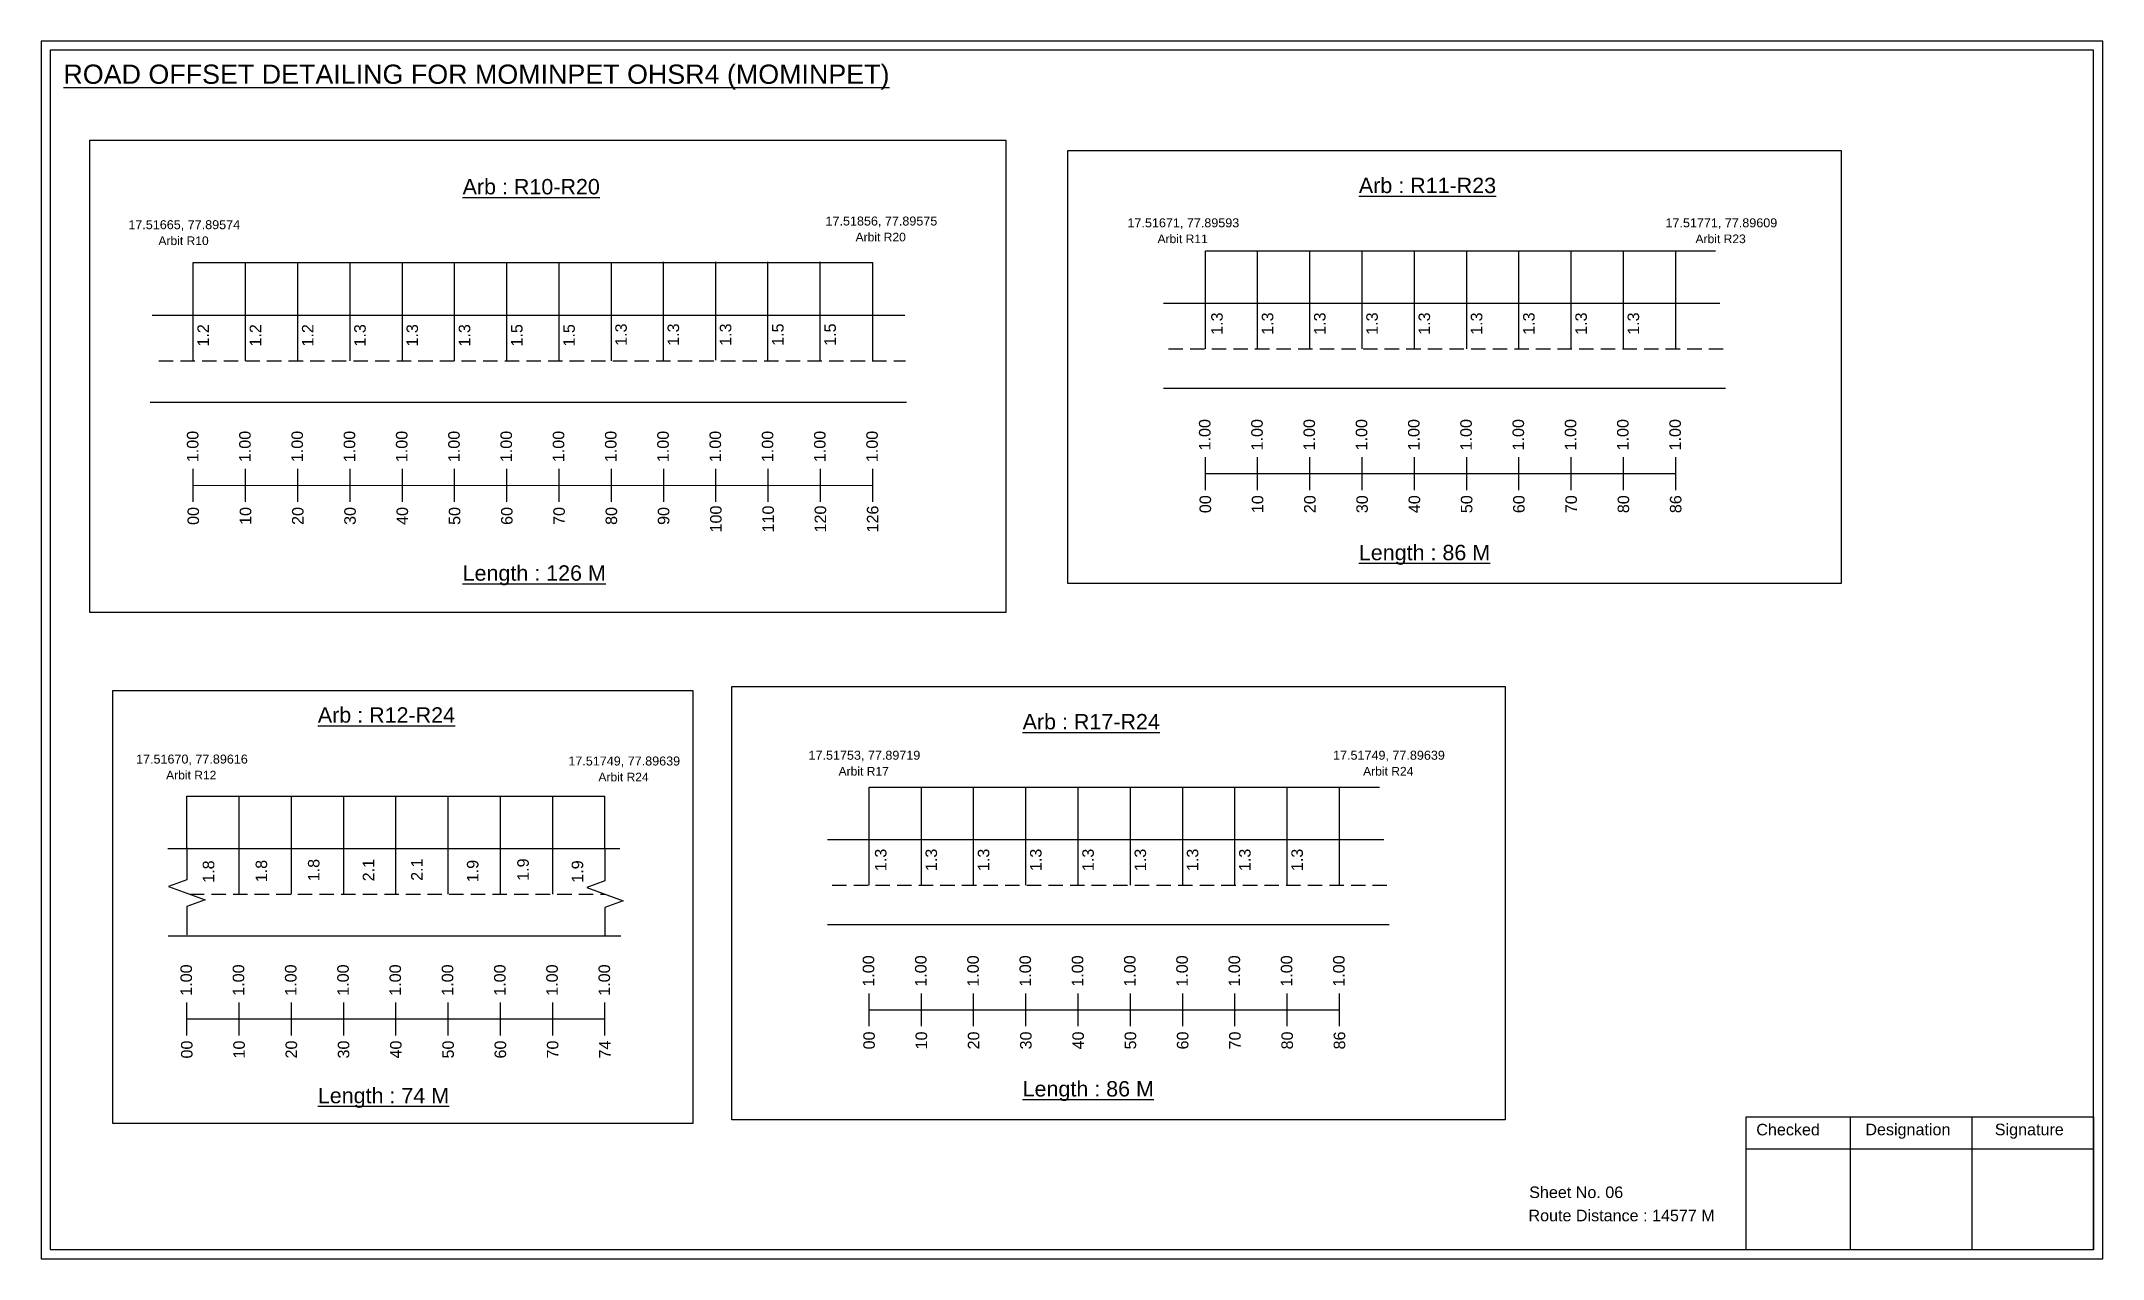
# Model space of a CAD drawing. Header units: inches. Extents: x 1446 to 12099, y 451 to 5049.
# Drawn here: x 6627 to 7164, y 2594 to 2911 of the extents above; entities that cross this region are included whole.
import ezdxf

# ---------------------------------------------------------------- set-up
doc = ezdxf.new("R2010")
doc.units = ezdxf.units.IN
doc.header["$MEASUREMENT"] = 0
doc.linetypes.add('DASHED2', pattern=[0.375, 0.25, -0.125])
for name, color, linetype in [('PDF_Geometry', 7, 'Continuous'), ('PDF_Text', 5, 'Continuous'), ('pipe', 5, 'Continuous')]:
    doc.layers.add(name, color=color, linetype=linetype)
doc.styles.add('PDF Arial', font='arial.ttf')
doc.styles.get("Standard").update_dxf_attribs({"font": 'arial.ttf'})

msp = doc.modelspace()

# ---------------------------------------------------------------- texts
at = {"color": 242, "true_color": 0xcd2027}
for s, height, p in [('%%UROAD OFFSET DETAILING FOR MOMINPET OHSR4 (MOMINPET)', 5, (6633.1, 2900.11)), ('%%UArb : R10-R20', 4, (6736.98, 2871.35)), ('%%UArb : R11-R23', 4, (6970.21, 2871.68)), ('%%ULength : 86 M', 4, (6970.21, 2776.18)), ('%%ULength : 126 M', 4, (6736.98, 2770.85)), ('%%UArb : R12-R24', 4, (6699.3, 2733.92)), ('%%UArb : R17-R24', 4, (6882.71, 2732.18)), ('%%ULength : 86 M', 4, (6882.71, 2636.68)), ('%%ULength : 74 M', 4, (6699.3, 2634.92))]:
    msp.add_text(s, height=height, dxfattribs=at).set_placement(p)
at = {"color": 5}
for s, height, p in [('17.51856, 77.89575', 2.34, (6831.42, 2863.24)), ('17.51671, 77.89593', 2.34, (6910, 2862.78)), ('17.51771, 77.89609', 2.34, (7050, 2862.78)), ('17.51665, 77.89574', 2.34, (6650, 2862.29)), ('Arbit R10', 2.246, (6657.82, 2858.16)), ('Arbit R20', 2.246, (6839.24, 2859.12)), ('Arbit R11', 2.246, (6917.82, 2858.66)), ('Arbit R23', 2.246, (7057.82, 2858.66)), ('17.51670, 77.89616', 2.34, (6652, 2723.28)), ('17.51753, 77.89719', 2.34, (6827, 2724.28)), ('17.51749, 77.89639', 2.34, (6963.5, 2724.28)), ('Arbit R12', 2.246, (6659.82, 2719.16)), ('17.51749, 77.89639', 2.34, (6764.5, 2722.78)), ('Arbit R24', 2.246, (6772.32, 2718.66)), ('Arbit R17', 2.246, (6834.82, 2720.16)), ('Arbit R24', 2.246, (6971.32, 2720.16))]:
    msp.add_text(s, height=height, dxfattribs=at).set_placement(p)
for s, p in [('1.3', (6934.78, 2834.81)), ('1.3', (6947.94, 2834.81)), ('1.3', (6961.54, 2834.81)), ('1.3', (6975.14, 2834.81)), ('1.3', (6988.74, 2834.81)), ('1.3', (7002.34, 2834.81)), ('1.3', (7015.94, 2834.81)), ('1.3', (7029.54, 2834.81)), ('1.3', (7043.14, 2834.81)), ('1.2', (6670.97, 2831.76)), ('1.2', (6684.57, 2831.76)), ('1.2', (6698.17, 2831.76)), ('1.3', (6711.77, 2831.76)), ('1.3', (6725.37, 2831.76)), ('1.3', (6738.97, 2831.76)), ('1.5', (6752.57, 2831.76)), ('1.5', (6766.17, 2831.76)), ('1.3', (6779.71, 2831.94)), ('1.3', (6793.31, 2831.94)), ('1.3', (6806.91, 2831.94)), ('1.5', (6820.51, 2831.94)), ('1.5', (6834.11, 2831.94)), ('1.3', (6847.28, 2695.31)), ('1.3', (6860.44, 2695.31)), ('1.3', (6874.04, 2695.31)), ('1.3', (6887.64, 2695.31)), ('1.3', (6901.24, 2695.31)), ('1.3', (6914.84, 2695.31)), ('1.3', (6928.44, 2695.31)), ('1.3', (6942.04, 2695.31)), ('1.3', (6955.64, 2695.31)), ('1.8', (6672.36, 2692.27)), ('1.8', (6686.11, 2692.4)), ('1.8', (6699.73, 2692.65)), ('2.1', (6713.99, 2692.65)), ('2.1', (6726.58, 2692.78)), ('1.9', (6741.1, 2692.4)), ('1.9', (6754.2, 2692.78)), ('1.9', (6768.36, 2692.28))]:
    msp.add_text(s, height=3, rotation=90).set_placement(p)
at = {"color": 217, "true_color": 0x93278f}
for s, p in [('1.00', (6931.6, 2804.74)), ('1.00', (6945.2, 2804.74)), ('1.00', (6958.8, 2804.74)), ('1.00', (6972.4, 2804.74)), ('1.00', (6986, 2804.74)), ('1.00', (6999.6, 2804.74)), ('1.00', (7013.2, 2804.74)), ('1.00', (7026.8, 2804.74)), ('1.00', (7040.4, 2804.74)), ('1.00', (7054, 2804.74)), ('1.00', (6668.23, 2801.68)), ('1.00', (6681.83, 2801.68)), ('1.00', (6695.43, 2801.68)), ('1.00', (6709.03, 2801.68)), ('1.00', (6722.63, 2801.68)), ('1.00', (6736.23, 2801.68)), ('1.00', (6749.83, 2801.68)), ('1.00', (6763.43, 2801.68)), ('1.00', (6777.03, 2801.68)), ('1.00', (6790.63, 2801.68)), ('1.00', (6804.23, 2801.68)), ('1.00', (6817.83, 2801.68)), ('1.00', (6831.43, 2801.68)), ('1.00', (6845.03, 2801.68)), ('00', (6668.38, 2785.36)), ('10', (6681.98, 2785.36)), ('20', (6695.58, 2785.36)), ('30', (6709.18, 2785.36)), ('40', (6722.78, 2785.36)), ('50', (6736.38, 2785.36)), ('60', (6749.98, 2785.36)), ('70', (6763.58, 2785.36)), ('80', (6777.18, 2785.36)), ('90', (6790.78, 2785.36)), ('100', (6804.38, 2783.4)), ('110', (6817.98, 2783.4)), ('120', (6831.58, 2783.4)), ('126', (6845.18, 2783.4)), ('00', (6931.75, 2788.42)), ('10', (6945.35, 2788.42)), ('20', (6958.95, 2788.42)), ('30', (6972.55, 2788.42)), ('40', (6986.15, 2788.42)), ('50', (6999.75, 2788.42)), ('60', (7013.35, 2788.42)), ('70', (7026.95, 2788.42)), ('80', (7040.55, 2788.42)), ('86', (7054.15, 2788.42)), ('1.00', (6844.1, 2665.24)), ('1.00', (6857.7, 2665.24)), ('1.00', (6871.3, 2665.24)), ('1.00', (6884.9, 2665.24)), ('1.00', (6898.5, 2665.24)), ('1.00', (6912.1, 2665.24)), ('1.00', (6925.7, 2665.24)), ('1.00', (6939.3, 2665.24)), ('1.00', (6952.9, 2665.24)), ('1.00', (6966.5, 2665.24)), ('1.00', (6666.55, 2662.88)), ('1.00', (6680.15, 2662.88)), ('1.00', (6693.75, 2662.88)), ('1.00', (6707.35, 2662.88)), ('1.00', (6720.95, 2662.88)), ('1.00', (6734.55, 2662.88)), ('1.00', (6748.15, 2662.88)), ('1.00', (6761.75, 2662.88)), ('1.00', (6775.35, 2662.88)), ('00', (6666.7, 2646.56)), ('10', (6680.3, 2646.56)), ('20', (6693.9, 2646.56)), ('30', (6707.5, 2646.56)), ('40', (6721.1, 2646.56)), ('50', (6734.7, 2646.56)), ('60', (6748.3, 2646.56)), ('70', (6761.9, 2646.56)), ('74', (6775.5, 2646.56)), ('00', (6844.25, 2648.92)), ('10', (6857.85, 2648.92)), ('20', (6871.45, 2648.92)), ('30', (6885.05, 2648.92)), ('40', (6898.65, 2648.92)), ('50', (6912.25, 2648.92)), ('60', (6925.85, 2648.92)), ('70', (6939.45, 2648.92)), ('80', (6953.05, 2648.92)), ('86', (6966.65, 2648.92))]:
    msp.add_text(s, height=3, rotation=90, dxfattribs=at).set_placement(p)
for s, p in [('Sheet No. 06', (7014.54, 2610.27)), ('Route Distance : 14577 M', (7014.35, 2604.22))]:
    msp.add_text(s, height=3).set_placement(p)
at = {"layer": 'PDF_Text', "color": 7, "attachment_point": 7, "style": 'PDF Arial'}
for s, insert, char_height in [('Checked', (7073.64, 2626.52), 3.001), ('Designation', (7102.02, 2625.69), 3.0006), ('Signature', (7135.7, 2625.69), 3.001)]:
    msp.add_mtext(s, dxfattribs=dict(at, insert=insert, char_height=char_height))

# ---------------------------------------------------------------- linework, layer by layer
at = {"color": 5}
for p, q in [((6930.27, 2856.68), (7063.05, 2856.68)), ((6666.9, 2853.62), (6843.7, 2853.62)), ((6665.23, 2714.82), (6774.03, 2714.82)), ((6842.77, 2717.18), (6975.55, 2717.18))]:
    msp.add_line(p, q, dxfattribs=at)
for p, q in [((6930.27, 2831.14), (6930.27, 2856.68)), ((6943.87, 2831.14), (6943.87, 2856.68)), ((6957.47, 2831.14), (6957.47, 2856.68)), ((6971.07, 2831.14), (6971.07, 2856.68)), ((6984.67, 2831.14), (6984.67, 2856.68)), ((6998.27, 2831.14), (6998.27, 2856.68)), ((7011.87, 2831.14), (7011.87, 2856.68)), ((7025.47, 2831.14), (7025.47, 2856.68)), ((7039.07, 2831.14), (7039.07, 2856.68)), ((7052.67, 2831.14), (7052.67, 2856.68)), ((6666.9, 2828.08), (6666.9, 2853.62)), ((6680.5, 2828.08), (6680.5, 2853.62)), ((6694.1, 2828.08), (6694.1, 2853.62)), ((6707.7, 2828.08), (6707.7, 2853.62)), ((6721.3, 2828.08), (6721.3, 2853.62)), ((6734.9, 2828.08), (6734.9, 2853.62)), ((6748.5, 2828.08), (6748.5, 2853.62)), ((6762.1, 2828.08), (6762.1, 2853.62)), ((6775.7, 2828.08), (6775.7, 2853.62)), ((6789.24, 2828.26), (6789.24, 2853.8)), ((6802.84, 2828.26), (6802.84, 2853.8)), ((6816.44, 2828.26), (6816.44, 2853.8)), ((6830.04, 2828.26), (6830.04, 2853.8)), ((6843.7, 2828.08), (6843.7, 2853.62)), ((6656.2, 2839.96), (6852.08, 2839.96)), ((6919.4, 2843.02), (7064.18, 2843.02)), ((6655.66, 2817.28), (6852.5, 2817.32)), ((7065.6, 2820.84), (6919.4, 2820.84)), ((6665.23, 2701.17), (6665.23, 2714.82)), ((6678.83, 2689.28), (6678.83, 2714.82)), ((6692.43, 2689.28), (6692.43, 2714.82)), ((6706.03, 2689.28), (6706.03, 2714.82)), ((6719.63, 2689.28), (6719.63, 2714.82)), ((6733.23, 2689.28), (6733.23, 2714.82)), ((6746.83, 2689.28), (6746.83, 2714.82)), ((6760.43, 2689.28), (6760.43, 2714.82)), ((6774.03, 2701.17), (6774.03, 2714.82)), ((6842.77, 2691.64), (6842.77, 2717.18)), ((6856.37, 2691.64), (6856.37, 2717.18)), ((6869.97, 2691.64), (6869.97, 2717.18)), ((6883.57, 2691.64), (6883.57, 2717.18)), ((6897.17, 2691.64), (6897.17, 2717.18)), ((6910.77, 2691.64), (6910.77, 2717.18)), ((6924.37, 2691.64), (6924.37, 2717.18)), ((6937.97, 2691.64), (6937.97, 2717.18)), ((6951.57, 2691.64), (6951.57, 2717.18)), ((6965.17, 2691.64), (6965.17, 2717.18)), ((6660.23, 2701.17), (6777.85, 2701.22)), ((6831.9, 2703.52), (6976.68, 2703.52)), ((6660.38, 2678.48), (6778.16, 2678.48)), ((6978.1, 2681.34), (6831.9, 2681.34))]:
    msp.add_line(p, q)
at = {"linetype": 'DASHED2', "ltscale": 15}
for p, q in [((6657.95, 2828.08), (6852.23, 2828.08)), ((6920.67, 2831.14), (7065.03, 2831.14)), ((6665.99, 2689.28), (6774.03, 2689.28)), ((6833.17, 2691.64), (6977.53, 2691.64))]:
    msp.add_line(p, q, dxfattribs=at)
at = {"color": 217, "true_color": 0x93278f}
for p, q in [((6930.27, 2794.44), (6930.27, 2803)), ((6943.87, 2794.44), (6943.87, 2803)), ((6957.47, 2794.44), (6957.47, 2803)), ((6971.07, 2794.44), (6971.07, 2803)), ((6984.67, 2794.44), (6984.67, 2803)), ((6998.27, 2794.44), (6998.27, 2803)), ((7011.87, 2794.44), (7011.87, 2803)), ((7025.47, 2794.44), (7025.47, 2803)), ((7039.07, 2794.44), (7039.07, 2803)), ((7052.67, 2794.44), (7052.67, 2803)), ((6666.9, 2791.38), (6666.9, 2799.94)), ((6666.9, 2795.65), (6843.7, 2795.71)), ((6680.5, 2791.38), (6680.5, 2799.94)), ((6694.1, 2791.38), (6694.1, 2799.94)), ((6707.7, 2791.38), (6707.7, 2799.94)), ((6721.3, 2791.38), (6721.3, 2799.94)), ((6734.9, 2791.38), (6734.9, 2799.94)), ((6748.5, 2791.38), (6748.5, 2799.94)), ((6762.1, 2791.38), (6762.1, 2799.94)), ((6775.7, 2791.38), (6775.7, 2799.94)), ((6789.3, 2791.38), (6789.3, 2799.94)), ((6802.9, 2791.38), (6802.9, 2799.94)), ((6816.5, 2791.38), (6816.5, 2799.94)), ((6830.1, 2791.38), (6830.1, 2799.94)), ((6843.7, 2791.38), (6843.7, 2799.94)), ((6930.27, 2798.71), (7052.67, 2798.73)), ((6665.23, 2652.58), (6665.23, 2661.14)), ((6678.83, 2652.58), (6678.83, 2661.14)), ((6692.43, 2652.58), (6692.43, 2661.14)), ((6706.03, 2652.58), (6706.03, 2661.14)), ((6719.63, 2652.58), (6719.63, 2661.14)), ((6733.23, 2652.58), (6733.23, 2661.14)), ((6746.83, 2652.58), (6746.83, 2661.14)), ((6760.43, 2652.58), (6760.43, 2661.14)), ((6774.03, 2652.58), (6774.03, 2661.14)), ((6842.77, 2654.94), (6842.77, 2663.5)), ((6856.37, 2654.94), (6856.37, 2663.5)), ((6869.97, 2654.94), (6869.97, 2663.5)), ((6883.57, 2654.94), (6883.57, 2663.5)), ((6897.17, 2654.94), (6897.17, 2663.5)), ((6910.77, 2654.94), (6910.77, 2663.5)), ((6924.37, 2654.94), (6924.37, 2663.5)), ((6937.97, 2654.94), (6937.97, 2663.5)), ((6951.57, 2654.94), (6951.57, 2663.5)), ((6965.17, 2654.94), (6965.17, 2663.5)), ((6665.23, 2656.85), (6774.03, 2656.85)), ((6842.77, 2659.21), (6965.17, 2659.23))]:
    msp.add_line(p, q, dxfattribs=at)
for points in [[(6894.5, 2882.8), (7095.74, 2882.8), (7095.74, 2770.12), (6894.5, 2770.12)], [(6646, 2742.3), (6796.85, 2742.3), (6796.85, 2629.62), (6646, 2629.62)], [(6807, 2743.3), (7008.24, 2743.3), (7008.24, 2630.62), (6807, 2630.62)]]:
    msp.add_lwpolyline(points, close=True)
at = {"linetype": 'Continuous'}
for points in [[(6665.21, 2701.45), (6665.21, 2693.02), (6660.47, 2691.29), (6669.95, 2687.84), (6665.21, 2686.11), (6665.21, 2678.76)], [(6774.03, 2701.17), (6774.03, 2692.74), (6769.29, 2691.01), (6778.77, 2687.56), (6774.03, 2685.83), (6774.03, 2678.48)]]:
    msp.add_lwpolyline(points, dxfattribs=at)
at = {"layer": 'PDF_Geometry'}
for points in [[(6627.32, 2911.18), (6627.32, 2594.47), (7163.8, 2594.47), (7163.8, 2911.18)], [(6629.65, 2908.85), (6629.65, 2596.89), (7161.38, 2596.89), (7161.38, 2908.85)]]:
    msp.add_lwpolyline(points, close=True, dxfattribs=at)
at = {"layer": 'PDF_Geometry', "color": 242, "true_color": 0xcc1f26}
msp.add_lwpolyline([(7161.38, 2596.8), (7071.04, 2596.8), (7071.04, 2631.41), (7161.38, 2631.41)], close=True, dxfattribs=at)
for points in [[(7098.02, 2631.41), (7098.02, 2596.8)], [(7129.74, 2631.41), (7129.74, 2596.8)], [(7071.04, 2623.03), (7161.38, 2623.03)]]:
    msp.add_lwpolyline(points, dxfattribs=at)
at = {"layer": 'pipe', "color": 0}
msp.add_lwpolyline([(6640, 2885.48), (6878.32, 2885.48), (6878.32, 2762.62), (6640, 2762.62)], close=True, dxfattribs=at)

msp.set_redraw_order([(e.dxf.handle, doc.entitydb.next_handle()) for e in msp.query("TEXT MTEXT ATTDEF DIMENSION ARC_DIMENSION")])  # texts and dimensions are drawn at this point

doc.saveas('drawing.dxf')
